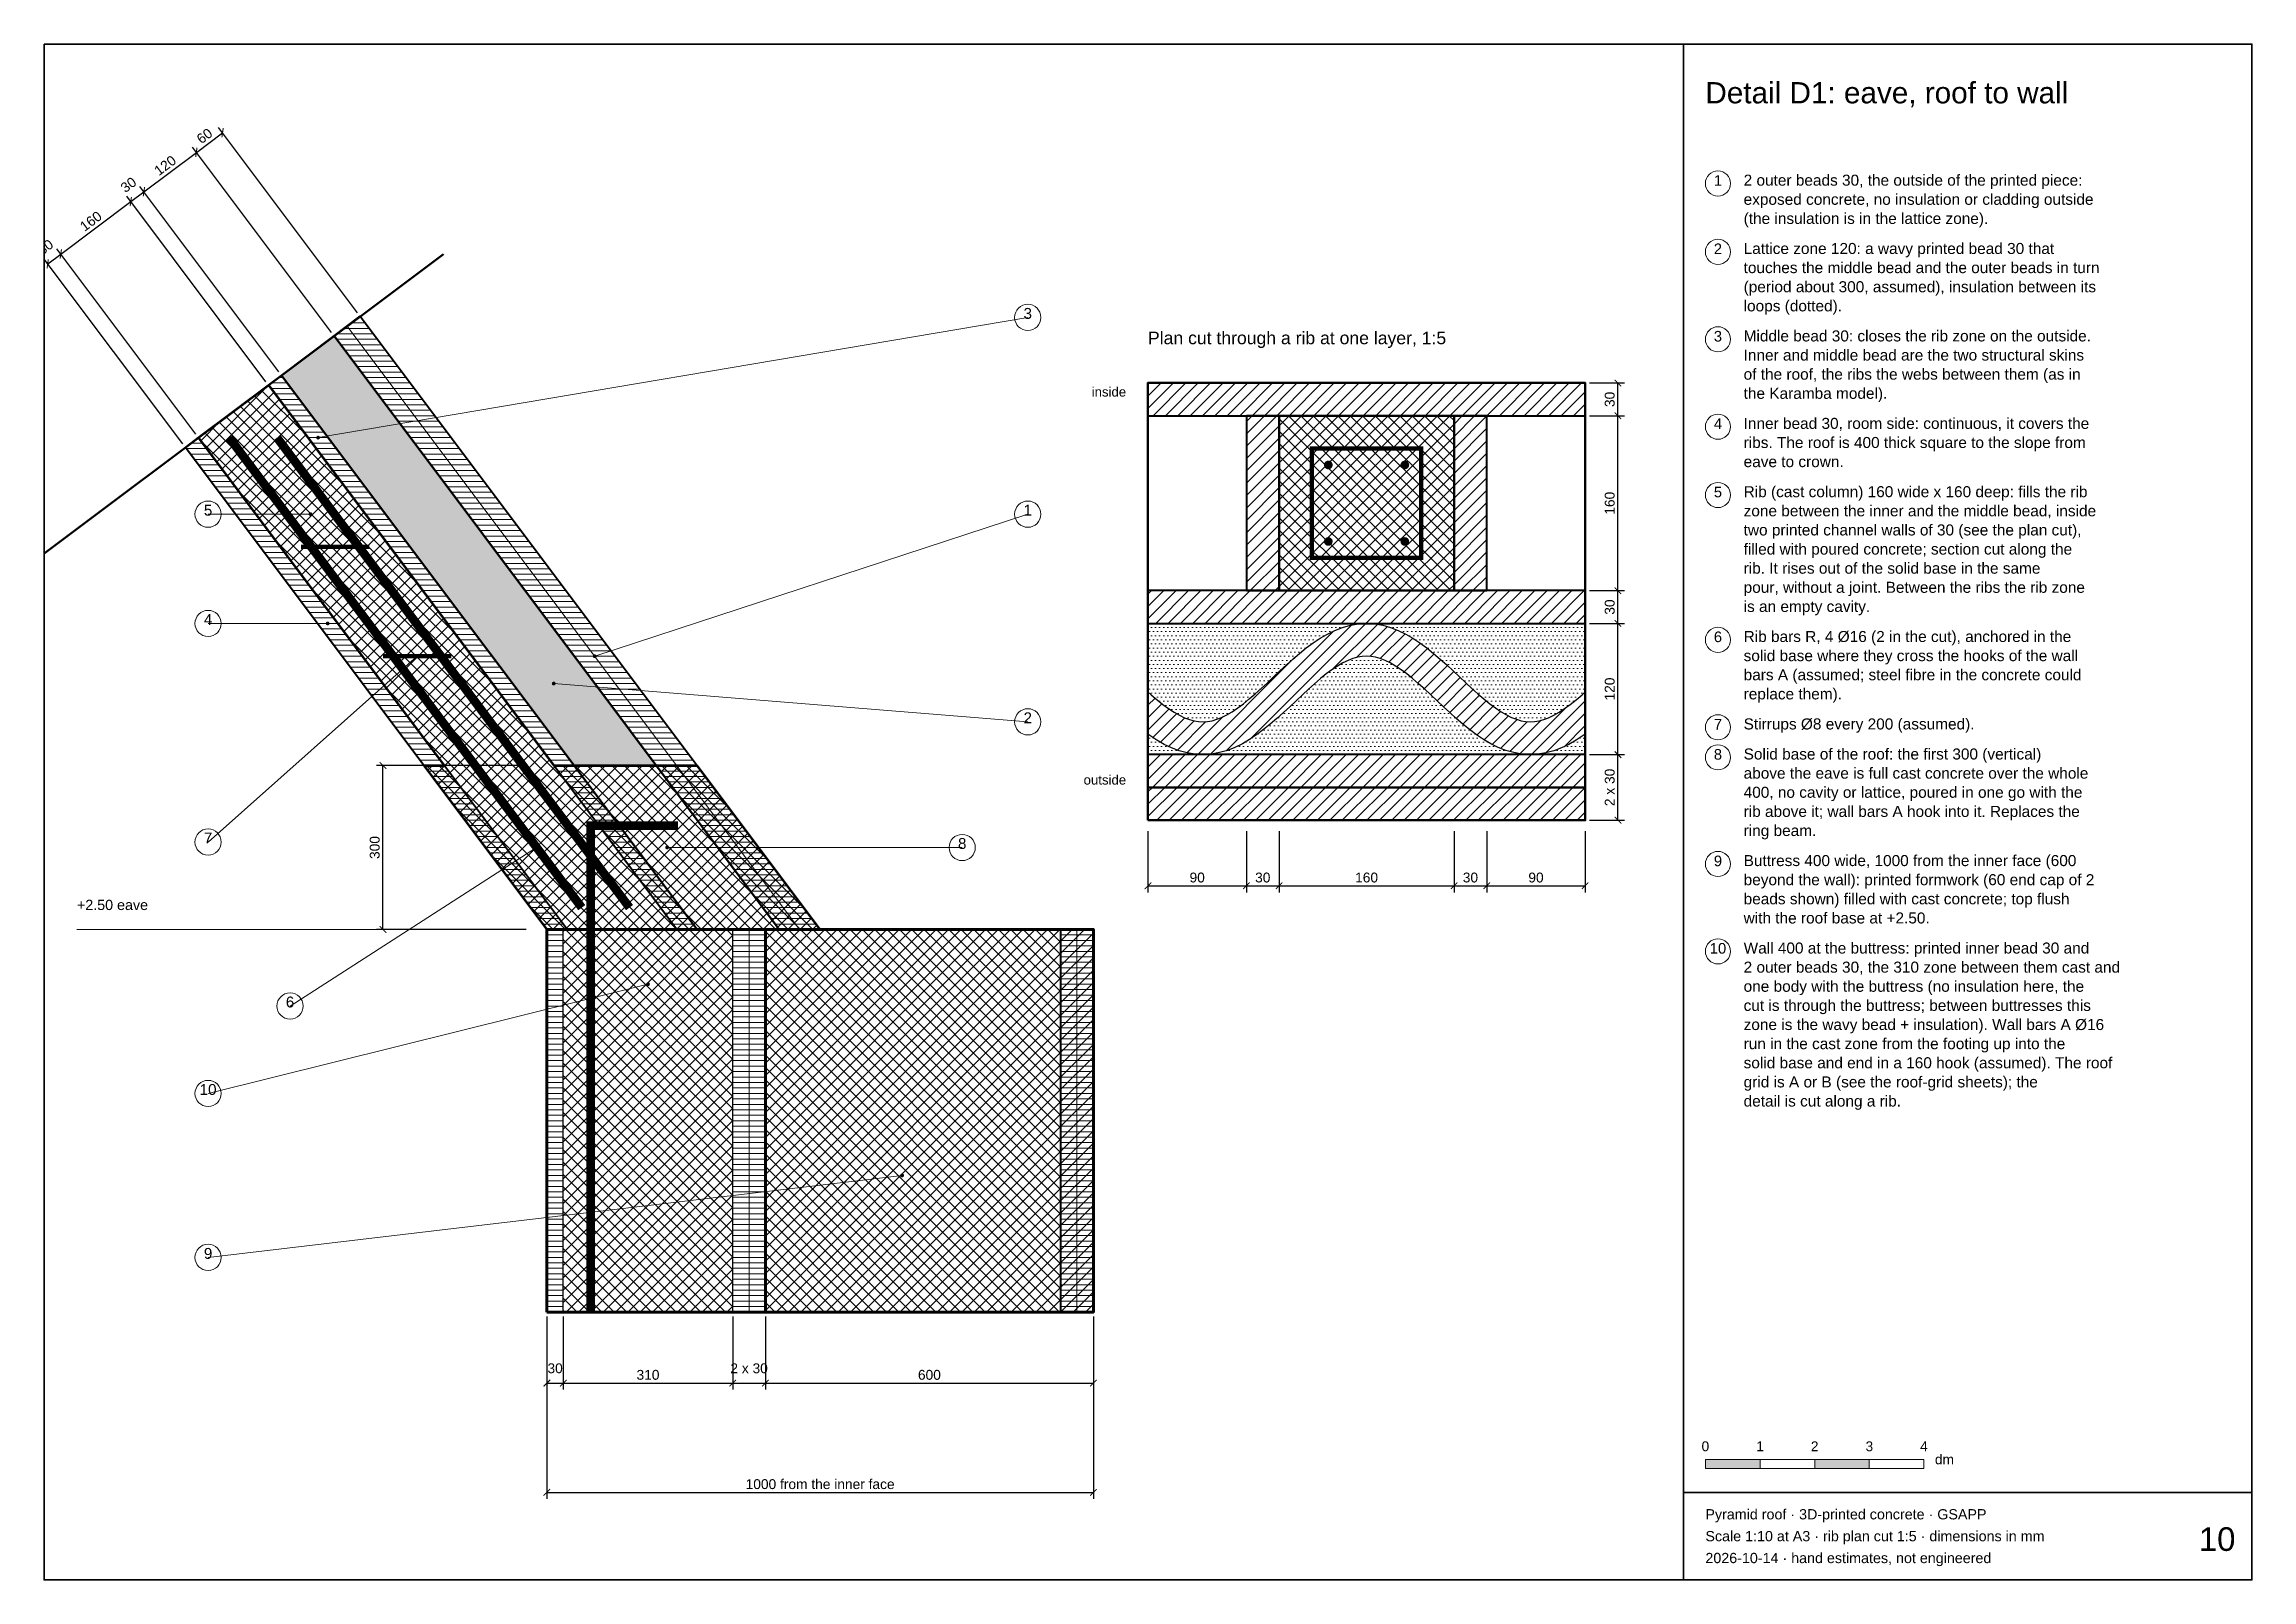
# Paper-space layout 'A3 sheet' of a CAD drawing. Header units: millimetres. Extents: x 8 to 412, y 8 to 289.
# The model-space entities are those that its viewports show. They can reach past a viewport. Long polylines and large blocks are cut down to what shows.
import ezdxf
from ezdxf.enums import TextEntityAlignment as Align

# ---------------------------------------------------------------- set-up
doc = ezdxf.new("R2010")
doc.units = ezdxf.units.MM
doc.linetypes.add('DASHDOT', pattern=[3.556, 2.54, -0.508, 0, -0.508])
doc.linetypes.add('DASHED', pattern=[1.524, 1.27, -0.254])
for name, color, linetype, lineweight in [('ANNOTATION', 4, 'CONTINUOUS', 18), ('DIMS', 3, 'CONTINUOUS', 18), ('HATCH-CAST', 7, 'CONTINUOUS', 9), ('HATCH-INSULATION', 7, 'Continuous', 9), ('HATCH-PRINTED', 7, 'CONTINUOUS', 9), ('HIDDEN-AXIS', 8, 'DASHED', 18), ('LINES', 7, 'CONTINUOUS', 25), ('OUTLINE-CUT', 7, 'CONTINUOUS', 50), ('PRINT-LAYERS', 7, 'CONTINUOUS', 9), ('PRINTED-BEAD', 7, 'CONTINUOUS', 25), ('REBAR', 1, 'CONTINUOUS', 0), ('TEXT', 7, 'CONTINUOUS', 18), ('TITLEBLOCK', 7, 'CONTINUOUS', 18)]:
    doc.layers.add(name, color=color, linetype=linetype, lineweight=lineweight)
doc.styles.get("Standard").update_dxf_attribs({"font": 'arial.ttf'})
doc.dimstyles.new('PYR-1-10', dxfattribs={"dimscale": 10, "dimtxt": 1.8, "dimasz": 1.2, "dimexe": 1.2, "dimexo": 0.8, "dimgap": 0.6, "dimtad": 1, "dimdec": 0, "dimtxsty": 'Standard', "dimblk": 'ARCHTICK', "dimcen": 2.5, "dimclrd": 3, "dimclre": 3, "dimclrt": 7, "dimazin": 3, "dimtfac": 1, "dimtmove": 0, "dimatfit": 3})

psp = doc.layouts.new('A3 sheet')

# ---------------------------------------------------------------- texts
at = {"layer": 'TITLEBLOCK'}
for s, height, p in [('Detail D1: eave, roof to wall', 3.888, (312, 277)), ('2 outer beads 30, the outside of the printed piece:', 2.016, (319, 262.5)), ('exposed concrete, no insulation or cladding outside', 2.016, (319, 259)), ('(the insulation is in the lattice zone).', 2.016, (319, 255.5)), ('Lattice zone 120: a wavy printed bead 30 that', 2.016, (319, 250)), ('touches the middle bead and the outer beads in turn', 2.016, (319, 246.5)), ('(period about 300, assumed), insulation between its', 2.016, (319, 243)), ('loops (dotted).', 2.016, (319, 239.5)), ('Middle bead 30: closes the rib zone on the outside.', 2.016, (319, 234)), ('Inner and middle bead are the two structural skins', 2.016, (319, 230.5)), ('of the roof, the ribs the webs between them (as in', 2.016, (319, 227)), ('the Karamba model).', 2.016, (319, 223.5)), ('Inner bead 30, room side: continuous, it covers the', 2.016, (319, 218)), ('ribs. The roof is 400 thick square to the slope from', 2.016, (319, 214.5)), ('eave to crown.', 2.016, (319, 211)), ('Rib (cast column) 160 wide x 160 deep: fills the rib', 2.016, (319, 205.5)), ('zone between the inner and the middle bead, inside', 2.016, (319, 202)), ('two printed channel walls of 30 (see the plan cut),', 2.016, (319, 198.5)), ('filled with poured concrete; section cut along the', 2.016, (319, 195)), ('rib. It rises out of the solid base in the same', 2.016, (319, 191.5)), ('pour, without a joint. Between the ribs the rib zone', 2.016, (319, 188)), ('is an empty cavity.', 2.016, (319, 184.5)), ('solid base where they cross the hooks of the wall', 2.016, (319, 175.5)), ('Rib bars R, 4 Ø16 (2 in the cut), anchored in the', 2.016, (319, 179)), ('bars A (assumed; steel fibre in the concrete could', 2.016, (319, 172)), ('replace them).', 2.016, (319, 168.5)), ('Stirrups Ø8 every 200 (assumed).', 2.016, (319, 163)), ('Solid base of the roof: the first 300 (vertical)', 2.016, (319, 157.5)), ('above the eave is full cast concrete over the whole', 2.016, (319, 154)), ('400, no cavity or lattice, poured in one go with the', 2.016, (319, 150.5)), ('rib above it; wall bars A hook into it. Replaces the', 2.016, (319, 147)), ('ring beam.', 2.016, (319, 143.5)), ('Buttress 400 wide, 1000 from the inner face (600', 2.016, (319, 138)), ('beyond the wall): printed formwork (60 end cap of 2', 2.016, (319, 134.5)), ('beads shown) filled with cast concrete; top flush', 2.016, (319, 131)), ('with the roof base at +2.50.', 2.016, (319, 127.5)), ('Wall 400 at the buttress: printed inner bead 30 and', 2.016, (319, 122)), ('2 outer beads 30, the 310 zone between them cast and', 2.016, (319, 118.5)), ('one body with the buttress (no insulation here, the', 2.016, (319, 115)), ('cut is through the buttress; between buttresses this', 2.016, (319, 111.5)), ('zone is the wavy bead + insulation). Wall bars A Ø16', 2.016, (319, 108)), ('run in the cast zone from the footing up into the', 2.016, (319, 104.5)), ('solid base and end in a 160 hook (assumed). The roof', 2.016, (319, 101)), ('grid is A or B (see the roof-grid sheets); the', 2.016, (319, 97.5)), ('detail is cut along a rib.', 2.016, (319, 94)), ('dm', 1.8, (354, 28.6)), ('Pyramid roof · 3D-printed concrete · GSAPP', 1.872, (312, 18.5)), ('Scale 1:10 at A3 · rib plan cut 1:5 · dimensions in mm', 1.872, (312, 14.5)), ('2026-10-14 · hand estimates, not engineered', 1.872, (312, 10.5))]:
    psp.add_text(s, height=height, dxfattribs=at).set_placement(p, align=Align.BOTTOM_LEFT)
for s, height, p in [('1', 1.94, (314.3, 262.5)), ('2', 1.94, (314.3, 250)), ('3', 1.94, (314.3, 234)), ('4', 1.94, (314.3, 218)), ('5', 1.94, (314.3, 205.5)), ('6', 1.94, (314.3, 179)), ('7', 1.94, (314.3, 163)), ('8', 1.94, (314.3, 157.5)), ('9', 1.94, (314.3, 138)), ('10', 1.944, (314.3, 122)), ('0', 1.8, (312, 31)), ('1', 1.8, (322, 31)), ('2', 1.8, (332, 31)), ('3', 1.8, (342, 31)), ('4', 1.8, (352, 31))]:
    psp.add_text(s, height=height, dxfattribs=at).set_placement(p, align=Align.BOTTOM_CENTER)
psp.add_text('10', height=4.32, dxfattribs=at).set_placement((409, 12), align=Align.BOTTOM_RIGHT)

msp = doc.modelspace()

# ---------------------------------------------------------------- texts
at = {"layer": 'ANNOTATION', "ltscale": 10}
for s, height, p in [('3', 19.9, (880, 3611.4)), ('5', 19.9, (-620, 3251.4)), ('1', 19.9, (880, 3251.4)), ('4', 19.9, (-620, 3051.4)), ('2', 19.9, (880, 2871.4)), ('7', 19.9, (-620, 2651.4)), ('8', 19.9, (760, 2641.4)), ('6', 19.9, (-470, 2351.4)), ('10', 19.87, (-620, 2191.4)), ('9', 19.9, (-620, 1891.4))]:
    msp.add_text(s, height=height, dxfattribs=at).set_placement(p, align=Align.BOTTOM_CENTER)
at = {"layer": 'TEXT', "ltscale": 10}
for s, height, p in [('Plan cut through a rib at one layer, 1:5', 23.04, (1100, 3564)), ('+2.50 eave', 18.72, (-860, 2530))]:
    msp.add_text(s, height=height, dxfattribs=at).set_placement(p, align=Align.BOTTOM_LEFT)
for s, p in [('inside', (1060, 3470)), ('outside', (1060, 2760))]:
    msp.add_text(s, height=17.28, dxfattribs=at).set_placement(p, align=Align.BOTTOM_RIGHT)

# ---------------------------------------------------------------- blocks, each defined once
blk = doc.blocks.new('_ARCHTICK')
at = {"color": 0, "linetype": 'BYBLOCK', "const_width": 0.15}
blk.add_lwpolyline([(-0.5, -0.5), (0.5, 0.5)], dxfattribs=at)
blk = doc.blocks.new('*D7')
at = {"color": 3}
for p, q in [((-666.3, 3388.4), (-920.7, 3727.6)), ((-913.5, 3718), (-889.5, 3736)), ((-642.3, 3406.4), (-896.7, 3745.6))]:
    blk.add_line(p, q, dxfattribs=at)
at = {"layer": 'Defpoints'}
for p in [(-913.5, 3718), (-637.5, 3400), (-661.5, 3382)]:
    blk.add_point(p, dxfattribs=at)
at = {"layer": 'DIMS', "color": 3, "xscale": 12, "yscale": 12}
for p, rotation in [((-913.5, 3718), -143.130102354156), ((-889.5, 3736), 36.86989764584402)]:
    blk.add_blockref('_ARCHTICK', p, dxfattribs=dict(at, rotation=rotation))
at = {"layer": 'DIMS', "color": 7, "insert": (-917.7, 3748.6), "char_height": 18, "attachment_point": 5, "rotation": 36.8699}
blk.add_mtext('30', dxfattribs=at)

# ---------------------------------------------------------------- dimensions: what is measured, and where the dimension line sits
at = {"layer": 'DIMS'}
for base, p1, p2, angle in [((-641.5, 3922), (-389.5, 3586), (-341.5, 3622), 36.8699), ((-737.5, 3850), (-485.5, 3514), (-389.5, 3586), 36.8699), ((-761.5, 3832), (-509.5, 3496), (-485.5, 3514), 36.8699), ((-889.5, 3736), (-637.5, 3400), (-509.5, 3496), 36.8699), ((-300, 2500), (-30, 2500), (-30, 2800), 90)]:
    msp.add_linear_dim(base=base, p1=p1, p2=p2, angle=angle, dimstyle='PYR-1-10', dxfattribs=at).render()
dim = msp.add_linear_dim(base=(-913.5, 3718), p1=(-661.5, 3382), p2=(-637.5, 3400), angle=36.8699, dimstyle='PYR-1-10', dxfattribs=at)
dim.commit()
dim.dimension.update_dxf_attribs({"geometry": '*D7', "text_midpoint": (-917.7, 3748.6)})
for base, p1, p2 in [((1960, 3440), (1900, 3440), (1900, 3500)), ((1960, 3120), (1900, 3120), (1900, 3440)), ((1960, 3060), (1900, 3060), (1900, 3120)), ((1960, 2820), (1900, 2820), (1900, 3060))]:
    msp.add_linear_dim(base=base, p1=p1, p2=p2, angle=90, dimstyle='PYR-1-10', override={"dimlfac": 0.5}, dxfattribs=at).render()
msp.add_linear_dim(base=(1960, 2700), p1=(1900, 2700), p2=(1900, 2820), angle=90, text='2 x 30', dimstyle='PYR-1-10', override={"dimlfac": 0.5}, dxfattribs=at).render()
for base, p1, p2 in [((1100, 2580), (1100, 2688), (1280, 2688)), ((1280, 2580), (1280, 2688), (1340, 2688)), ((1340, 2580), (1340, 2688), (1660, 2688)), ((1660, 2580), (1660, 2688), (1720, 2688)), ((1720, 2580), (1720, 2688), (1900, 2688))]:
    msp.add_linear_dim(base=base, p1=p1, p2=p2, dimstyle='PYR-1-10', override={"dimlfac": 0.5}, dxfattribs=at).render()
for base, p1, p2 in [((0, 1670), (0, 1800), (30, 1800)), ((30, 1670), (30, 1800), (340, 1800)), ((400, 1670), (400, 1800), (1000, 1800))]:
    msp.add_linear_dim(base=base, p1=p1, p2=p2, dimstyle='PYR-1-10', dxfattribs=at).render()
for base, p1, p2, text in [((340, 1670), (340, 1800), (400, 1800), '2 x 30'), ((0, 1470), (0, 1670), (1000, 1670), '<> from the inner face')]:
    msp.add_linear_dim(base=base, p1=p1, p2=p2, text=text, dimstyle='PYR-1-10', dxfattribs=at).render()

# ---------------------------------------------------------------- hatches: boundary and pattern name
at = {"layer": 'ANNOTATION', "ltscale": 10}
h = msp.add_hatch(color=7, dxfattribs=at)
h.dxf.hatch_style = 1
edge = h.paths.add_edge_path()
edge.add_arc((-418.8, 3400), 3.5, 0, 360)
h = msp.add_hatch(color=7, dxfattribs=at)
h.dxf.hatch_style = 1
edge = h.paths.add_edge_path()
edge.add_arc((-432.5, 3260), 3.5, 0, 360)
h = msp.add_hatch(color=7, dxfattribs=at)
h.dxf.hatch_style = 1
edge = h.paths.add_edge_path()
edge.add_arc((-401.2, 3060), 3.5, 0, 360)
h = msp.add_hatch(color=7, dxfattribs=at)
h.dxf.hatch_style = 1
edge = h.paths.add_edge_path()
edge.add_arc((-237.5, 3000), 3.5, 0, 360)
h = msp.add_hatch(color=7, dxfattribs=at)
h.dxf.hatch_style = 1
edge = h.paths.add_edge_path()
edge.add_arc((87.5, 3000), 3.5, 0, 360)
h = msp.add_hatch(color=7, dxfattribs=at)
h.dxf.hatch_style = 1
edge = h.paths.add_edge_path()
edge.add_arc((12.5, 2950), 3.5, 0, 360)
h = msp.add_hatch(color=7, dxfattribs=at)
h.dxf.hatch_style = 1
edge = h.paths.add_edge_path()
edge.add_arc((-18.8, 2650), 3.5, 0, 360)
h = msp.add_hatch(color=7, dxfattribs=at)
h.dxf.hatch_style = 1
edge = h.paths.add_edge_path()
edge.add_arc((220, 2650), 3.5, 0, 360)
h = msp.add_hatch(color=7, dxfattribs=at)
h.dxf.hatch_style = 1
edge = h.paths.add_edge_path()
edge.add_arc((185, 2400), 3.5, 0, 360)
h = msp.add_hatch(color=7, dxfattribs=at)
h.dxf.hatch_style = 1
edge = h.paths.add_edge_path()
edge.add_arc((650, 2050), 3.5, 0, 360)
at = {"layer": 'HATCH-CAST', "ltscale": 10}
h = msp.add_hatch(dxfattribs=at)
h.set_pattern_fill('ANSI37', scale=5.03937)
h.paths.add_polyline_path([(-637.5, 3400), (-509.5, 3496), (12.5, 2800), (-187.5, 2800)])
h = msp.add_hatch(dxfattribs=at)
h.set_pattern_fill('ANSI37', scale=5.03937)
h.paths.add_polyline_path([(1340, 3120), (1660, 3120), (1660, 3440), (1340, 3440)])
h = msp.add_hatch(dxfattribs=at)
h.set_pattern_fill('ANSI37', scale=5.03937)
h.paths.add_polyline_path([(275, 2800), (500, 2500), (0, 2500), (-225, 2800), (-187.5, 2800), (12.5, 2800)])
h = msp.add_hatch(dxfattribs=at)
h.set_pattern_fill('ANSI37', scale=5.0394)
h.paths.add_polyline_path([(340, 2500), (340, 1800), (30, 1800), (30, 2500), (37.5, 2500), (237.5, 2500), (275, 2500)])
h = msp.add_hatch(dxfattribs=at)
h.set_pattern_fill('ANSI37', scale=5.0394)
h.paths.add_polyline_path([(400, 1800), (400, 2500), (425, 2500), (500, 2500), (940, 2500), (940, 1800)])
at = {"layer": 'HATCH-INSULATION', "ltscale": 10}
h = msp.add_hatch(dxfattribs=at)
h.set_pattern_fill('DOTS', scale=4.72441)
h.paths.add_polyline_path([(200, 2800), (50, 2800), (-485.5, 3514), (-389.5, 3586)])
h = msp.add_hatch(dxfattribs=at)
h.set_pattern_fill('DOTS', scale=4.72441)
h.paths.add_polyline_path([(1415.2, 3033), (1402.3, 3024.4), (1389.7, 3015.1), (1377.3, 3005.2), (1365.2, 2994.8), (1353.3, 2984.1), (1341.5, 2973.2), (1329.9, 2962.3), (1318.5, 2951.6), (1307.3, 2941.1), (1296.2, 2931.1), (1285.3, 2921.8), (1274.6, 2913.1), (1264.2, 2905.3), (1254, 2898.5), (1244.2, 2892.8), (1234.8, 2888.1), (1225.8, 2884.6), (1217.2, 2882.1), (1208.9, 2880.6), (1200.7, 2880.1), (1192.6, 2880.4), (1184.3, 2881.8), (1175.7, 2884.1), (1166.8, 2887.4), (1157.4, 2891.9), (1147.7, 2897.5), (1137.6, 2904.1), (1127.2, 2911.7), (1116.6, 2920.2), (1105.7, 2929.5), (1100, 2934.6), (1100, 3060), (1499.2, 3060), (1485.1, 3059.2), (1470.4, 3056.7), (1456, 3052.7), (1442, 3047.3), (1428.4, 3040.7)])
h = msp.add_hatch(dxfattribs=at)
h.set_pattern_fill('DOTS', scale=4.72441)
h.paths.add_polyline_path([(1842.6, 2891.9), (1833.2, 2887.4), (1824.3, 2884.1), (1815.7, 2881.8), (1807.4, 2880.4), (1799.3, 2880.1), (1791.1, 2880.6), (1782.8, 2882.1), (1774.2, 2884.6), (1765.2, 2888.1), (1755.8, 2892.8), (1746, 2898.5), (1735.8, 2905.3), (1725.4, 2913.1), (1714.7, 2921.8), (1703.8, 2931.1), (1692.7, 2941.1), (1681.5, 2951.6), (1670, 2962.3), (1658.5, 2973.2), (1646.7, 2984.1), (1634.8, 2994.8), (1622.7, 3005.2), (1610.3, 3015.1), (1597.7, 3024.4), (1584.8, 3033), (1571.6, 3040.7), (1558, 3047.3), (1544, 3052.7), (1529.6, 3056.7), (1514.9, 3059.2), (1500.8, 3060), (1900, 3060), (1900, 2934.6), (1894.3, 2929.5), (1883.4, 2920.2), (1872.8, 2911.7), (1862.4, 2904.1), (1852.3, 2897.5)])
h = msp.add_hatch(dxfattribs=at)
h.set_pattern_fill('DOTS', scale=4.72441)
h.paths.add_polyline_path([(1298.8, 2856.3), (1311.4, 2865.7), (1323.7, 2875.7), (1335.8, 2886.1), (1347.7, 2896.8), (1359.5, 2907.7), (1371, 2918.6), (1382.5, 2929.3), (1393.7, 2939.8), (1404.8, 2949.7), (1415.7, 2959), (1426.3, 2967.6), (1436.7, 2975.3), (1446.8, 2982), (1456.6, 2987.7), (1466, 2992.2), (1475, 2995.7), (1483.6, 2998.1), (1491.9, 2999.5), (1500, 3000), (1508.1, 2999.5), (1516.4, 2998.1), (1525, 2995.7), (1534, 2992.2), (1543.4, 2987.7), (1553.2, 2982), (1563.3, 2975.3), (1573.7, 2967.6), (1584.3, 2959), (1595.2, 2949.7), (1606.3, 2939.8), (1617.5, 2929.3), (1629, 2918.6), (1640.5, 2907.7), (1652.3, 2896.8), (1664.2, 2886.1), (1676.3, 2875.7), (1688.6, 2865.7), (1701.2, 2856.3), (1714, 2847.7), (1727.2, 2839.9), (1740.8, 2833.2), (1754.8, 2827.7), (1769.2, 2823.6), (1783.9, 2820.9), (1798.1, 2820), (1201.9, 2820), (1216.1, 2820.9), (1230.8, 2823.6), (1245.2, 2827.7), (1259.2, 2833.2), (1272.8, 2839.9), (1286, 2847.7)])
h = msp.add_hatch(dxfattribs=at)
h.set_pattern_fill('DOTS', scale=4.72441)
h.paths.add_polyline_path([(1171.7, 2823), (1186.4, 2820.7), (1200.4, 2820), (1100, 2820), (1100, 2857.3), (1103.4, 2854.8), (1116.3, 2846.3), (1129.6, 2838.7), (1143.2, 2832.2), (1157.3, 2826.9)])
h = msp.add_hatch(dxfattribs=at)
h.set_pattern_fill('DOTS', scale=4.72441)
h.paths.add_polyline_path([(1883.7, 2846.3), (1896.6, 2854.8), (1900, 2857.3), (1900, 2820), (1799.6, 2820), (1813.6, 2820.7), (1828.3, 2823), (1842.7, 2826.9), (1856.8, 2832.2), (1870.4, 2838.7)])
at = {"layer": 'HATCH-PRINTED', "ltscale": 10}
h = msp.add_hatch(dxfattribs=at)
h.set_pattern_fill('ANSI31', scale=5.03937)
h.paths.add_polyline_path([(1900, 3500), (1900, 3440), (1720, 3440), (1660, 3440), (1340, 3440), (1280, 3440), (1100, 3440), (1100, 3500)])
h = msp.add_hatch(dxfattribs=at)
h.set_pattern_fill('ANSI31', scale=5.03937)
h.paths.add_polyline_path([(1340, 3440), (1340, 3120), (1280, 3120), (1280, 3440)])
h = msp.add_hatch(dxfattribs=at)
h.set_pattern_fill('ANSI31', scale=5.03937)
h.paths.add_polyline_path([(1720, 3440), (1720, 3120), (1660, 3120), (1660, 3440)])
h = msp.add_hatch(dxfattribs=at)
h.set_pattern_fill('ANSI31', scale=5.03937)
h.paths.add_polyline_path([(1660, 3120), (1720, 3120), (1900, 3120), (1900, 3060), (1100, 3060), (1100, 3120), (1280, 3120), (1340, 3120)])
h = msp.add_hatch(dxfattribs=at)
h.set_pattern_fill('ANSI31', scale=5.03937)
h.paths.add_polyline_path([(1175.7, 2884.1), (1184.3, 2881.8), (1192.6, 2880.4), (1200.7, 2880.1), (1208.9, 2880.6), (1217.2, 2882.1), (1225.8, 2884.6), (1234.8, 2888.1), (1244.2, 2892.8), (1254, 2898.5), (1264.2, 2905.3), (1274.6, 2913.1), (1285.3, 2921.8), (1296.2, 2931.1), (1307.3, 2941.1), (1318.5, 2951.6), (1329.9, 2962.3), (1341.5, 2973.2), (1353.3, 2984.1), (1365.2, 2994.8), (1377.3, 3005.2), (1389.7, 3015.1), (1402.3, 3024.4), (1415.2, 3033), (1428.4, 3040.7), (1442, 3047.3), (1456, 3052.7), (1470.4, 3056.7), (1485.1, 3059.2), (1499.2, 3060), (1500.8, 3060), (1514.9, 3059.2), (1529.6, 3056.7), (1544, 3052.7), (1558, 3047.3), (1571.6, 3040.7), (1584.8, 3033), (1597.7, 3024.4), (1610.3, 3015.1), (1622.7, 3005.2), (1634.8, 2994.8), (1646.7, 2984.1), (1658.5, 2973.2), (1670, 2962.3), (1681.5, 2951.6), (1692.7, 2941.1), (1703.8, 2931.1), (1714.7, 2921.8), (1725.4, 2913.1), (1735.8, 2905.3), (1746, 2898.5), (1755.8, 2892.8), (1765.2, 2888.1), (1774.2, 2884.6), (1782.8, 2882.1), (1791.1, 2880.6), (1799.3, 2880.1), (1807.4, 2880.4), (1815.7, 2881.8), (1824.3, 2884.1), (1833.2, 2887.4), (1842.6, 2891.9), (1852.3, 2897.5), (1862.4, 2904.1), (1872.8, 2911.7), (1883.4, 2920.2), (1894.3, 2929.5), (1900, 2934.6), (1900, 2857.3), (1896.6, 2854.8), (1883.7, 2846.3), (1870.4, 2838.7), (1856.8, 2832.2), (1842.7, 2826.9), (1828.3, 2823), (1813.6, 2820.7), (1799.6, 2820), (1798.1, 2820), (1783.9, 2820.9), (1769.2, 2823.6), (1754.8, 2827.7), (1740.8, 2833.2), (1727.2, 2839.9), (1714, 2847.7), (1701.2, 2856.3), (1688.6, 2865.7), (1676.3, 2875.7), (1664.2, 2886.1), (1652.3, 2896.8), (1640.5, 2907.7), (1629, 2918.6), (1617.5, 2929.3), (1606.3, 2939.8), (1595.2, 2949.7), (1584.3, 2959), (1573.7, 2967.6), (1563.3, 2975.3), (1553.2, 2982), (1543.4, 2987.7), (1534, 2992.2), (1525, 2995.7), (1516.4, 2998.1), (1508.1, 2999.5), (1500, 3000), (1491.9, 2999.5), (1483.6, 2998.1), (1475, 2995.7), (1466, 2992.2), (1456.6, 2987.7), (1446.8, 2982), (1436.7, 2975.3), (1426.3, 2967.6), (1415.7, 2959), (1404.8, 2949.7), (1393.7, 2939.8), (1382.5, 2929.3), (1371, 2918.6), (1359.5, 2907.7), (1347.7, 2896.8), (1335.8, 2886.1), (1323.7, 2875.7), (1311.4, 2865.7), (1298.8, 2856.3), (1286, 2847.7), (1272.8, 2839.9), (1259.2, 2833.2), (1245.2, 2827.7), (1230.8, 2823.6), (1216.1, 2820.9), (1201.9, 2820), (1200.4, 2820), (1186.4, 2820.7), (1171.7, 2823), (1157.3, 2826.9), (1143.2, 2832.2), (1129.6, 2838.7), (1116.3, 2846.3), (1103.4, 2854.8), (1100, 2857.3), (1100, 2934.6), (1105.7, 2929.5), (1116.6, 2920.2), (1127.2, 2911.7), (1137.6, 2904.1), (1147.7, 2897.5), (1157.4, 2891.9), (1166.8, 2887.4)])
h = msp.add_hatch(dxfattribs=at)
h.set_pattern_fill('ANSI31', scale=5.03937)
h.paths.add_polyline_path([(1100, 2820), (1900, 2820), (1900, 2760), (1100, 2760)])
h = msp.add_hatch(dxfattribs=at)
h.set_pattern_fill('ANSI31', scale=5.03937)
h.paths.add_polyline_path([(1100, 2700), (1100, 2760), (1900, 2760), (1900, 2700)])
h = msp.add_hatch(dxfattribs=at)
h.set_pattern_fill('ANSI31', scale=5.0394)
h.paths.add_polyline_path([(940, 1800), (940, 2500), (1000, 2500), (1000, 1800)])
at = {"layer": 'REBAR', "ltscale": 10}
h = msp.add_hatch(color=7, dxfattribs=at)
h.dxf.hatch_style = 1
edge = h.paths.add_edge_path()
edge.add_arc((1430, 3350), 8, 0, 360)
h = msp.add_hatch(color=7, dxfattribs=at)
h.dxf.hatch_style = 1
edge = h.paths.add_edge_path()
edge.add_arc((1570, 3350), 8, 0, 360)
h = msp.add_hatch(color=7, dxfattribs=at)
h.dxf.hatch_style = 1
edge = h.paths.add_edge_path()
edge.add_arc((1430, 3210), 8, 0, 360)
h = msp.add_hatch(color=7, dxfattribs=at)
h.dxf.hatch_style = 1
edge = h.paths.add_edge_path()
edge.add_arc((1570, 3210), 8, 0, 360)

# ---------------------------------------------------------------- linework, layer by layer
at = {"layer": 'ANNOTATION', "lineweight": 20, "ltscale": 10}
for points in [[(880, 3620), (-418.8, 3400)], [(-620, 3260), (-432.5, 3260)], [(880, 3260), (87.5, 3000)], [(-620, 3060), (-401.2, 3060)], [(-620, 2660), (-237.5, 3000)], [(880, 2880), (12.5, 2950)], [(-470, 2360), (-18.8, 2650)], [(760, 2650), (220, 2650)], [(-620, 2200), (185, 2400)], [(-620, 1900), (650, 2050)]]:
    msp.add_lwpolyline(points, dxfattribs=at)
at = {"layer": 'ANNOTATION', "lineweight": 18, "ltscale": 10}
for centre in [(880, 3620), (-620, 3260), (880, 3260), (-620, 3060), (880, 2880), (-620, 2660), (760, 2650), (-470, 2360), (-620, 2200), (-620, 1900)]:
    msp.add_circle(centre, 24, dxfattribs=at)
at = {"layer": 'HIDDEN-AXIS', "linetype": 'DASHDOT', "lineweight": 50, "ltscale": 10}
msp.add_lwpolyline([(-941.5, 3172), (-189.5, 3736)], dxfattribs=at)
at = {"layer": 'HIDDEN-AXIS', "linetype": 'DASHED', "lineweight": 20, "ltscale": 10}
msp.add_lwpolyline([(-860, 2500), (-100, 2500)], dxfattribs=at)
at = {"layer": 'LINES', "lineweight": 20, "ltscale": 10}
for points in [[(462.5, 2500), (-365.5, 3604)], [(370, 1800), (370, 2500)], [(970, 1800), (970, 2500)]]:
    msp.add_lwpolyline(points, dxfattribs=at)
at = {"layer": 'LINES', "lineweight": 53, "ltscale": 10}
for points in [[(-187.5, 2800), (-637.5, 3400), (-509.5, 3496), (12.5, 2800)], [(-225, 2800), (-187.5, 2800)], [(-225, 2800), (0, 2500), (500, 2500), (275, 2800)], [(12.5, 2800), (275, 2800)]]:
    msp.add_lwpolyline(points, dxfattribs=at)
at = {"layer": 'LINES', "lineweight": 30, "ltscale": 10}
for points in [[(30, 1800), (30, 2500)], [(340, 1800), (340, 2500)]]:
    msp.add_lwpolyline(points, dxfattribs=at)
at = {"layer": 'OUTLINE-CUT', "lineweight": 40, "ltscale": 10}
for points in [[(425, 2500), (-389.5, 3586), (-341.5, 3622), (500, 2500)], [(275, 2500), (-485.5, 3514), (-389.5, 3586), (425, 2500)], [(237.5, 2500), (-509.5, 3496), (-485.5, 3514), (275, 2500)], [(1100, 3440), (1900, 3440), (1900, 3500), (1100, 3500)], [(1280, 3120), (1340, 3120), (1340, 3440), (1280, 3440)], [(1660, 3120), (1720, 3120), (1720, 3440), (1660, 3440)], [(0, 2500), (-661.5, 3382), (-637.5, 3400), (37.5, 2500)], [(1100, 3060), (1900, 3060), (1900, 3120), (1100, 3120)], [(1100, 2760), (1900, 2760), (1900, 2820), (1100, 2820)], [(1100, 2700), (1900, 2700), (1900, 2760), (1100, 2760)], [(940, 1800), (1000, 1800), (1000, 2500), (940, 2500)]]:
    msp.add_lwpolyline(points, close=True, dxfattribs=at)
at = {"layer": 'OUTLINE-CUT', "lineweight": 50, "ltscale": 10}
for points in [[(1100, 2700), (1900, 2700), (1900, 3500), (1100, 3500)], [(1340, 3120), (1660, 3120), (1660, 3440), (1340, 3440)]]:
    msp.add_lwpolyline(points, close=True, dxfattribs=at)
at = {"layer": 'OUTLINE-CUT', "lineweight": 70, "ltscale": 10}
for points in [[(0, 1800), (400, 1800), (400, 2500), (0, 2500)], [(400, 1800), (1000, 1800), (1000, 2500), (400, 2500)]]:
    msp.add_lwpolyline(points, close=True, dxfattribs=at)
at = {"layer": 'PRINT-LAYERS', "lineweight": 13, "ltscale": 10}
for points in [[(-370.8, 3600), (-325, 3600)], [(-357.5, 3610), (-332.5, 3610)], [(-344.2, 3620), (-340, 3620)], [(-385, 3580), (-310, 3580)], [(-384.2, 3590), (-317.5, 3590)], [(-377.5, 3570), (-302.5, 3570)], [(-370, 3560), (-295, 3560)], [(-362.5, 3550), (-287.5, 3550)], [(-355, 3540), (-280, 3540)], [(-347.5, 3530), (-272.5, 3530)], [(-340, 3520), (-265, 3520)], [(-505, 3490), (-467.5, 3490)], [(-504.2, 3500), (-475, 3500)], [(-497.5, 3480), (-460, 3480)], [(-490.8, 3510), (-482.5, 3510)], [(-332.5, 3510), (-257.5, 3510)], [(-325, 3500), (-250, 3500)], [(-317.5, 3490), (-242.5, 3490)], [(-310, 3480), (-235, 3480)], [(-490, 3470), (-452.5, 3470)], [(-482.5, 3460), (-445, 3460)], [(-475, 3450), (-437.5, 3450)], [(-467.5, 3440), (-430, 3440)], [(-302.5, 3470), (-227.5, 3470)], [(-295, 3460), (-220, 3460)], [(-287.5, 3450), (-212.5, 3450)], [(-280, 3440), (-205, 3440)], [(-460, 3430), (-422.5, 3430)], [(-452.5, 3420), (-415, 3420)], [(-445, 3410), (-407.5, 3410)], [(-437.5, 3400), (-400, 3400)], [(-272.5, 3430), (-197.5, 3430)], [(-265, 3420), (-190, 3420)], [(-257.5, 3410), (-182.5, 3410)], [(-250, 3400), (-175, 3400)], [(-660, 3380), (-622.5, 3380)], [(-652.5, 3370), (-615, 3370)], [(-650.8, 3390), (-630, 3390)], [(-645, 3360), (-607.5, 3360)], [(-430, 3390), (-392.5, 3390)], [(-422.5, 3380), (-385, 3380)], [(-415, 3370), (-377.5, 3370)], [(-407.5, 3360), (-370, 3360)], [(-242.5, 3390), (-167.5, 3390)], [(-235, 3380), (-160, 3380)], [(-227.5, 3370), (-152.5, 3370)], [(-220, 3360), (-145, 3360)], [(-637.5, 3350), (-600, 3350)], [(-630, 3340), (-592.5, 3340)], [(-622.5, 3330), (-585, 3330)], [(-615, 3320), (-577.5, 3320)], [(-400, 3350), (-362.5, 3350)], [(-392.5, 3340), (-355, 3340)], [(-385, 3330), (-347.5, 3330)], [(-377.5, 3320), (-340, 3320)], [(-212.5, 3350), (-137.5, 3350)], [(-205, 3340), (-130, 3340)], [(-197.5, 3330), (-122.5, 3330)], [(-190, 3320), (-115, 3320)], [(-607.5, 3310), (-570, 3310)], [(-600, 3300), (-562.5, 3300)], [(-592.5, 3290), (-555, 3290)], [(-585, 3280), (-547.5, 3280)], [(-370, 3310), (-332.5, 3310)], [(-362.5, 3300), (-325, 3300)], [(-355, 3290), (-317.5, 3290)], [(-347.5, 3280), (-310, 3280)], [(-182.5, 3310), (-107.5, 3310)], [(-175, 3300), (-100, 3300)], [(-167.5, 3290), (-92.5, 3290)], [(-160, 3280), (-85, 3280)], [(-577.5, 3270), (-540, 3270)], [(-570, 3260), (-532.5, 3260)], [(-562.5, 3250), (-525, 3250)], [(-555, 3240), (-517.5, 3240)], [(-340, 3270), (-302.5, 3270)], [(-332.5, 3260), (-295, 3260)], [(-325, 3250), (-287.5, 3250)], [(-317.5, 3240), (-280, 3240)], [(-152.5, 3270), (-77.5, 3270)], [(-145, 3260), (-70, 3260)], [(-137.5, 3250), (-62.5, 3250)], [(-130, 3240), (-55, 3240)], [(-547.5, 3230), (-510, 3230)], [(-540, 3220), (-502.5, 3220)], [(-532.5, 3210), (-495, 3210)], [(-525, 3200), (-487.5, 3200)], [(-310, 3230), (-272.5, 3230)], [(-302.5, 3220), (-265, 3220)], [(-295, 3210), (-257.5, 3210)], [(-287.5, 3200), (-250, 3200)], [(-122.5, 3230), (-47.5, 3230)], [(-115, 3220), (-40, 3220)], [(-107.5, 3210), (-32.5, 3210)], [(-100, 3200), (-25, 3200)], [(-517.5, 3190), (-480, 3190)], [(-510, 3180), (-472.5, 3180)], [(-502.5, 3170), (-465, 3170)], [(-495, 3160), (-457.5, 3160)], [(-280, 3190), (-242.5, 3190)], [(-272.5, 3180), (-235, 3180)], [(-265, 3170), (-227.5, 3170)], [(-257.5, 3160), (-220, 3160)], [(-92.5, 3190), (-17.5, 3190)], [(-85, 3180), (-10, 3180)], [(-77.5, 3170), (-2.5, 3170)], [(-70, 3160), (5, 3160)], [(-487.5, 3150), (-450, 3150)], [(-480, 3140), (-442.5, 3140)], [(-472.5, 3130), (-435, 3130)], [(-465, 3120), (-427.5, 3120)], [(-250, 3150), (-212.5, 3150)], [(-242.5, 3140), (-205, 3140)], [(-235, 3130), (-197.5, 3130)], [(-227.5, 3120), (-190, 3120)], [(-62.5, 3150), (12.5, 3150)], [(-55, 3140), (20, 3140)], [(-47.5, 3130), (27.5, 3130)], [(-40, 3120), (35, 3120)], [(-457.5, 3110), (-420, 3110)], [(-450, 3100), (-412.5, 3100)], [(-442.5, 3090), (-405, 3090)], [(-435, 3080), (-397.5, 3080)], [(-220, 3110), (-182.5, 3110)], [(-212.5, 3100), (-175, 3100)], [(-205, 3090), (-167.5, 3090)], [(-197.5, 3080), (-160, 3080)], [(-32.5, 3110), (42.5, 3110)], [(-25, 3100), (50, 3100)], [(-17.5, 3090), (57.5, 3090)], [(-10, 3080), (65, 3080)], [(-427.5, 3070), (-390, 3070)], [(-420, 3060), (-382.5, 3060)], [(-412.5, 3050), (-375, 3050)], [(-405, 3040), (-367.5, 3040)], [(-397.5, 3030), (-360, 3030)], [(-190, 3070), (-152.5, 3070)], [(-182.5, 3060), (-145, 3060)], [(-175, 3050), (-137.5, 3050)], [(-167.5, 3040), (-130, 3040)], [(-160, 3030), (-122.5, 3030)], [(-2.5, 3070), (72.5, 3070)], [(5, 3060), (80, 3060)], [(12.5, 3050), (87.5, 3050)], [(20, 3040), (95, 3040)], [(27.5, 3030), (102.5, 3030)], [(-390, 3020), (-352.5, 3020)], [(-382.5, 3010), (-345, 3010)], [(-375, 3000), (-337.5, 3000)], [(-367.5, 2990), (-330, 2990)], [(-152.5, 3020), (-115, 3020)], [(-145, 3010), (-107.5, 3010)], [(-137.5, 3000), (-100, 3000)], [(-130, 2990), (-92.5, 2990)], [(35, 3020), (110, 3020)], [(42.5, 3010), (117.5, 3010)], [(50, 3000), (125, 3000)], [(57.5, 2990), (132.5, 2990)], [(-360, 2980), (-322.5, 2980)], [(-352.5, 2970), (-315, 2970)], [(-345, 2960), (-307.5, 2960)], [(-337.5, 2950), (-300, 2950)], [(-122.5, 2980), (-85, 2980)], [(-115, 2970), (-77.5, 2970)], [(-107.5, 2960), (-70, 2960)], [(-100, 2950), (-62.5, 2950)], [(65, 2980), (140, 2980)], [(72.5, 2970), (147.5, 2970)], [(80, 2960), (155, 2960)], [(87.5, 2950), (162.5, 2950)], [(-330, 2940), (-292.5, 2940)], [(-322.5, 2930), (-285, 2930)], [(-315, 2920), (-277.5, 2920)], [(-307.5, 2910), (-270, 2910)], [(-92.5, 2940), (-55, 2940)], [(-85, 2930), (-47.5, 2930)], [(-77.5, 2920), (-40, 2920)], [(-70, 2910), (-32.5, 2910)], [(95, 2940), (170, 2940)], [(102.5, 2930), (177.5, 2930)], [(110, 2920), (185, 2920)], [(117.5, 2910), (192.5, 2910)], [(-300, 2900), (-262.5, 2900)], [(-292.5, 2890), (-255, 2890)], [(-285, 2880), (-247.5, 2880)], [(-277.5, 2870), (-240, 2870)], [(-62.5, 2900), (-25, 2900)], [(-55, 2890), (-17.5, 2890)], [(-47.5, 2880), (-10, 2880)], [(-40, 2870), (-2.5, 2870)], [(125, 2900), (200, 2900)], [(132.5, 2890), (207.5, 2890)], [(140, 2880), (215, 2880)], [(147.5, 2870), (222.5, 2870)], [(-270, 2860), (-232.5, 2860)], [(-262.5, 2850), (-225, 2850)], [(-255, 2840), (-217.5, 2840)], [(-247.5, 2830), (-210, 2830)], [(-32.5, 2860), (5, 2860)], [(-25, 2850), (12.5, 2850)], [(-17.5, 2840), (20, 2840)], [(-10, 2830), (27.5, 2830)], [(155, 2860), (230, 2860)], [(162.5, 2850), (237.5, 2850)], [(170, 2840), (245, 2840)], [(177.5, 2830), (252.5, 2830)], [(-240, 2820), (-202.5, 2820)], [(-232.5, 2810), (-195, 2810)], [(-225, 2800), (-187.5, 2800)], [(-217.5, 2790), (-180, 2790)], [(-2.5, 2820), (35, 2820)], [(5, 2810), (42.5, 2810)], [(12.5, 2800), (50, 2800)], [(20, 2790), (57.5, 2790)], [(185, 2820), (260, 2820)], [(192.5, 2810), (267.5, 2810)], [(200, 2800), (275, 2800)], [(207.5, 2790), (282.5, 2790)], [(-210, 2780), (-172.5, 2780)], [(-202.5, 2770), (-165, 2770)], [(-195, 2760), (-157.5, 2760)], [(-187.5, 2750), (-150, 2750)], [(27.5, 2780), (65, 2780)], [(35, 2770), (72.5, 2770)], [(42.5, 2760), (80, 2760)], [(50, 2750), (87.5, 2750)], [(215, 2780), (290, 2780)], [(222.5, 2770), (297.5, 2770)], [(230, 2760), (305, 2760)], [(237.5, 2750), (312.5, 2750)], [(-180, 2740), (-142.5, 2740)], [(-172.5, 2730), (-135, 2730)], [(-165, 2720), (-127.5, 2720)], [(-157.5, 2710), (-120, 2710)], [(57.5, 2740), (95, 2740)], [(65, 2730), (102.5, 2730)], [(72.5, 2720), (110, 2720)], [(80, 2710), (117.5, 2710)], [(245, 2740), (320, 2740)], [(252.5, 2730), (327.5, 2730)], [(260, 2720), (335, 2720)], [(267.5, 2710), (342.5, 2710)], [(-150, 2700), (-112.5, 2700)], [(-142.5, 2690), (-105, 2690)], [(-135, 2680), (-97.5, 2680)], [(-127.5, 2670), (-90, 2670)], [(87.5, 2700), (125, 2700)], [(95, 2690), (132.5, 2690)], [(102.5, 2680), (140, 2680)], [(110, 2670), (147.5, 2670)], [(275, 2700), (350, 2700)], [(282.5, 2690), (357.5, 2690)], [(290, 2680), (365, 2680)], [(297.5, 2670), (372.5, 2670)], [(-120, 2660), (-82.5, 2660)], [(-112.5, 2650), (-75, 2650)], [(-105, 2640), (-67.5, 2640)], [(-97.5, 2630), (-60, 2630)], [(117.5, 2660), (155, 2660)], [(125, 2650), (162.5, 2650)], [(132.5, 2640), (170, 2640)], [(140, 2630), (177.5, 2630)], [(305, 2660), (380, 2660)], [(312.5, 2650), (387.5, 2650)], [(320, 2640), (395, 2640)], [(327.5, 2630), (402.5, 2630)], [(-90, 2620), (-52.5, 2620)], [(-82.5, 2610), (-45, 2610)], [(-75, 2600), (-37.5, 2600)], [(-67.5, 2590), (-30, 2590)], [(147.5, 2620), (185, 2620)], [(155, 2610), (192.5, 2610)], [(162.5, 2600), (200, 2600)], [(170, 2590), (207.5, 2590)], [(335, 2620), (410, 2620)], [(342.5, 2610), (417.5, 2610)], [(350, 2600), (425, 2600)], [(357.5, 2590), (432.5, 2590)], [(-60, 2580), (-22.5, 2580)], [(-52.5, 2570), (-15, 2570)], [(-45, 2560), (-7.5, 2560)], [(-37.5, 2550), (0, 2550)], [(177.5, 2580), (215, 2580)], [(185, 2570), (222.5, 2570)], [(192.5, 2560), (230, 2560)], [(200, 2550), (237.5, 2550)], [(365, 2580), (440, 2580)], [(372.5, 2570), (447.5, 2570)], [(380, 2560), (455, 2560)], [(387.5, 2550), (462.5, 2550)], [(-30, 2540), (7.5, 2540)], [(-22.5, 2530), (15, 2530)], [(-15, 2520), (22.5, 2520)], [(-7.5, 2510), (30, 2510)], [(207.5, 2540), (245, 2540)], [(215, 2530), (252.5, 2530)], [(222.5, 2520), (260, 2520)], [(230, 2510), (267.5, 2510)], [(395, 2540), (470, 2540)], [(402.5, 2530), (477.5, 2530)], [(410, 2520), (485, 2520)], [(417.5, 2510), (492.5, 2510)], [(0, 2490), (30, 2490)], [(0, 2480), (30, 2480)], [(0, 2470), (30, 2470)], [(340, 2490), (400, 2490)], [(340, 2480), (400, 2480)], [(340, 2470), (400, 2470)], [(940, 2490), (1000, 2490)], [(940, 2480), (1000, 2480)], [(940, 2470), (1000, 2470)], [(0, 2460), (30, 2460)], [(0, 2450), (30, 2450)], [(0, 2440), (30, 2440)], [(0, 2430), (30, 2430)], [(340, 2460), (400, 2460)], [(340, 2450), (400, 2450)], [(340, 2440), (400, 2440)], [(340, 2430), (400, 2430)], [(940, 2460), (1000, 2460)], [(940, 2450), (1000, 2450)], [(940, 2440), (1000, 2440)], [(940, 2430), (1000, 2430)], [(0, 2420), (30, 2420)], [(0, 2410), (30, 2410)], [(0, 2400), (30, 2400)], [(0, 2390), (30, 2390)], [(340, 2420), (400, 2420)], [(340, 2410), (400, 2410)], [(340, 2400), (400, 2400)], [(340, 2390), (400, 2390)], [(940, 2420), (1000, 2420)], [(940, 2410), (1000, 2410)], [(940, 2400), (1000, 2400)], [(940, 2390), (1000, 2390)], [(0, 2380), (30, 2380)], [(0, 2370), (30, 2370)], [(0, 2360), (30, 2360)], [(0, 2350), (30, 2350)], [(340, 2380), (400, 2380)], [(340, 2370), (400, 2370)], [(340, 2360), (400, 2360)], [(340, 2350), (400, 2350)], [(940, 2380), (1000, 2380)], [(940, 2370), (1000, 2370)], [(940, 2360), (1000, 2360)], [(940, 2350), (1000, 2350)], [(0, 2340), (30, 2340)], [(0, 2330), (30, 2330)], [(0, 2320), (30, 2320)], [(0, 2310), (30, 2310)], [(340, 2340), (400, 2340)], [(340, 2330), (400, 2330)], [(340, 2320), (400, 2320)], [(340, 2310), (400, 2310)], [(940, 2340), (1000, 2340)], [(940, 2330), (1000, 2330)], [(940, 2320), (1000, 2320)], [(940, 2310), (1000, 2310)], [(0, 2300), (30, 2300)], [(0, 2290), (30, 2290)], [(0, 2280), (30, 2280)], [(0, 2270), (30, 2270)], [(340, 2300), (400, 2300)], [(340, 2290), (400, 2290)], [(340, 2280), (400, 2280)], [(340, 2270), (400, 2270)], [(940, 2300), (1000, 2300)], [(940, 2290), (1000, 2290)], [(940, 2280), (1000, 2280)], [(940, 2270), (1000, 2270)], [(0, 2260), (30, 2260)], [(0, 2250), (30, 2250)], [(0, 2240), (30, 2240)], [(0, 2230), (30, 2230)], [(340, 2260), (400, 2260)], [(340, 2250), (400, 2250)], [(340, 2240), (400, 2240)], [(340, 2230), (400, 2230)], [(940, 2260), (1000, 2260)], [(940, 2250), (1000, 2250)], [(940, 2240), (1000, 2240)], [(940, 2230), (1000, 2230)], [(0, 2220), (30, 2220)], [(0, 2210), (30, 2210)], [(0, 2200), (30, 2200)], [(0, 2190), (30, 2190)], [(340, 2220), (400, 2220)], [(340, 2210), (400, 2210)], [(340, 2200), (400, 2200)], [(340, 2190), (400, 2190)], [(940, 2220), (1000, 2220)], [(940, 2210), (1000, 2210)], [(940, 2200), (1000, 2200)], [(940, 2190), (1000, 2190)], [(0, 2180), (30, 2180)], [(0, 2170), (30, 2170)], [(0, 2160), (30, 2160)], [(0, 2150), (30, 2150)], [(340, 2180), (400, 2180)], [(340, 2170), (400, 2170)], [(340, 2160), (400, 2160)], [(340, 2150), (400, 2150)], [(940, 2180), (1000, 2180)], [(940, 2170), (1000, 2170)], [(940, 2160), (1000, 2160)], [(940, 2150), (1000, 2150)], [(0, 2140), (30, 2140)], [(0, 2130), (30, 2130)], [(0, 2120), (30, 2120)], [(0, 2110), (30, 2110)], [(340, 2140), (400, 2140)], [(340, 2130), (400, 2130)], [(340, 2120), (400, 2120)], [(340, 2110), (400, 2110)], [(940, 2140), (1000, 2140)], [(940, 2130), (1000, 2130)], [(940, 2120), (1000, 2120)], [(940, 2110), (1000, 2110)], [(0, 2100), (30, 2100)], [(0, 2090), (30, 2090)], [(0, 2080), (30, 2080)], [(0, 2070), (30, 2070)], [(340, 2100), (400, 2100)], [(340, 2090), (400, 2090)], [(340, 2080), (400, 2080)], [(340, 2070), (400, 2070)], [(940, 2100), (1000, 2100)], [(940, 2090), (1000, 2090)], [(940, 2080), (1000, 2080)], [(940, 2070), (1000, 2070)], [(0, 2060), (30, 2060)], [(0, 2050), (30, 2050)], [(0, 2040), (30, 2040)], [(0, 2030), (30, 2030)], [(0, 2020), (30, 2020)], [(340, 2060), (400, 2060)], [(340, 2050), (400, 2050)], [(340, 2040), (400, 2040)], [(340, 2030), (400, 2030)], [(340, 2020), (400, 2020)], [(940, 2060), (1000, 2060)], [(940, 2050), (1000, 2050)], [(940, 2040), (1000, 2040)], [(940, 2030), (1000, 2030)], [(940, 2020), (1000, 2020)], [(0, 2010), (30, 2010)], [(0, 2000), (30, 2000)], [(0, 1990), (30, 1990)], [(0, 1980), (30, 1980)], [(340, 2010), (400, 2010)], [(340, 2000), (400, 2000)], [(340, 1990), (400, 1990)], [(340, 1980), (400, 1980)], [(940, 2010), (1000, 2010)], [(940, 2000), (1000, 2000)], [(940, 1990), (1000, 1990)], [(940, 1980), (1000, 1980)], [(0, 1970), (30, 1970)], [(0, 1960), (30, 1960)], [(0, 1950), (30, 1950)], [(0, 1940), (30, 1940)], [(340, 1970), (400, 1970)], [(340, 1960), (400, 1960)], [(340, 1950), (400, 1950)], [(340, 1940), (400, 1940)], [(940, 1970), (1000, 1970)], [(940, 1960), (1000, 1960)], [(940, 1950), (1000, 1950)], [(940, 1940), (1000, 1940)], [(0, 1930), (30, 1930)], [(0, 1920), (30, 1920)], [(0, 1910), (30, 1910)], [(0, 1900), (30, 1900)], [(340, 1930), (400, 1930)], [(340, 1920), (400, 1920)], [(340, 1910), (400, 1910)], [(340, 1900), (400, 1900)], [(940, 1930), (1000, 1930)], [(940, 1920), (1000, 1920)], [(940, 1910), (1000, 1910)], [(940, 1900), (1000, 1900)], [(0, 1890), (30, 1890)], [(0, 1880), (30, 1880)], [(0, 1870), (30, 1870)], [(0, 1860), (30, 1860)], [(340, 1890), (400, 1890)], [(340, 1880), (400, 1880)], [(340, 1870), (400, 1870)], [(340, 1860), (400, 1860)], [(940, 1890), (1000, 1890)], [(940, 1880), (1000, 1880)], [(940, 1870), (1000, 1870)], [(940, 1860), (1000, 1860)], [(0, 1850), (30, 1850)], [(0, 1840), (30, 1840)], [(0, 1830), (30, 1830)], [(0, 1820), (30, 1820)], [(340, 1850), (400, 1850)], [(340, 1840), (400, 1840)], [(340, 1830), (400, 1830)], [(340, 1820), (400, 1820)], [(940, 1850), (1000, 1850)], [(940, 1840), (1000, 1840)], [(940, 1830), (1000, 1830)], [(940, 1820), (1000, 1820)], [(0, 1810), (30, 1810)], [(340, 1810), (400, 1810)], [(940, 1810), (1000, 1810)]]:
    msp.add_lwpolyline(points, dxfattribs=at)
at = {"layer": 'PRINTED-BEAD', "lineweight": 25, "ltscale": 10}
for points in [[(1105.7, 2929.5), (1116.6, 2920.2), (1127.2, 2911.7), (1137.6, 2904.1), (1147.7, 2897.5), (1157.4, 2891.9), (1166.8, 2887.4), (1175.7, 2884.1), (1184.3, 2881.8), (1192.6, 2880.4), (1200.7, 2880.1), (1208.9, 2880.6), (1217.2, 2882.1), (1225.8, 2884.6), (1234.8, 2888.1), (1244.2, 2892.8), (1254, 2898.5), (1264.2, 2905.3), (1274.6, 2913.1), (1285.3, 2921.8), (1296.2, 2931.1), (1307.3, 2941.1), (1318.5, 2951.6), (1329.9, 2962.3), (1341.5, 2973.2), (1353.3, 2984.1), (1365.2, 2994.8), (1377.3, 3005.2), (1389.7, 3015.1), (1402.3, 3024.4), (1415.2, 3033), (1428.4, 3040.7), (1442, 3047.3), (1456, 3052.7), (1470.4, 3056.7), (1485.1, 3059.2), (1499.2, 3060)], [(1499.2, 3060), (1500.8, 3060)], [(1500.8, 3060), (1514.9, 3059.2), (1529.6, 3056.7), (1544, 3052.7), (1558, 3047.3), (1571.6, 3040.7), (1584.8, 3033), (1597.7, 3024.4), (1610.3, 3015.1), (1622.7, 3005.2), (1634.8, 2994.8), (1646.7, 2984.1), (1658.5, 2973.2), (1670, 2962.3), (1681.5, 2951.6), (1692.7, 2941.1), (1703.8, 2931.1), (1714.7, 2921.8), (1725.4, 2913.1), (1735.8, 2905.3), (1746, 2898.5), (1755.8, 2892.8), (1765.2, 2888.1), (1774.2, 2884.6), (1782.8, 2882.1), (1791.1, 2880.6), (1799.3, 2880.1), (1807.4, 2880.4), (1815.7, 2881.8), (1824.3, 2884.1), (1833.2, 2887.4), (1842.6, 2891.9), (1852.3, 2897.5), (1862.4, 2904.1), (1872.8, 2911.7), (1883.4, 2920.2), (1894.3, 2929.5), (1900, 2934.6)], [(1798.1, 2820), (1783.9, 2820.9), (1769.2, 2823.6), (1754.8, 2827.7), (1740.8, 2833.2), (1727.2, 2839.9), (1714, 2847.7), (1701.2, 2856.3), (1688.6, 2865.7), (1676.3, 2875.7), (1664.2, 2886.1), (1652.3, 2896.8), (1640.5, 2907.7), (1629, 2918.6), (1617.5, 2929.3), (1606.3, 2939.8), (1595.2, 2949.7), (1584.3, 2959), (1573.7, 2967.6), (1563.3, 2975.3), (1553.2, 2982), (1543.4, 2987.7), (1534, 2992.2), (1525, 2995.7), (1516.4, 2998.1), (1508.1, 2999.5), (1500, 3000), (1491.9, 2999.5), (1483.6, 2998.1), (1475, 2995.7), (1466, 2992.2), (1456.6, 2987.7), (1446.8, 2982), (1436.7, 2975.3), (1426.3, 2967.6), (1415.7, 2959), (1404.8, 2949.7), (1393.7, 2939.8), (1382.5, 2929.3), (1371, 2918.6), (1359.5, 2907.7), (1347.7, 2896.8), (1335.8, 2886.1), (1323.7, 2875.7), (1311.4, 2865.7), (1298.8, 2856.3), (1286, 2847.7), (1272.8, 2839.9), (1259.2, 2833.2), (1245.2, 2827.7), (1230.8, 2823.6), (1216.1, 2820.9), (1201.9, 2820)], [(1100, 2857.3), (1100, 2934.6)], [(1100, 2934.6), (1105.7, 2929.5)], [(1900, 2934.6), (1900, 2857.3)], [(1200.4, 2820), (1186.4, 2820.7), (1171.7, 2823), (1157.3, 2826.9), (1143.2, 2832.2), (1129.6, 2838.7), (1116.3, 2846.3), (1103.4, 2854.8), (1100, 2857.3)], [(1900, 2857.3), (1896.6, 2854.8), (1883.7, 2846.3), (1870.4, 2838.7), (1856.8, 2832.2), (1842.7, 2826.9), (1828.3, 2823), (1813.6, 2820.7), (1799.6, 2820)], [(1201.9, 2820), (1200.4, 2820)], [(1799.6, 2820), (1798.1, 2820)]]:
    msp.add_lwpolyline(points, dxfattribs=at)
at = {"layer": 'REBAR', "lineweight": 0, "ltscale": 10}
for points, const_width in [([(63.8, 2540), (-581.2, 3400)], 16), ([(151.2, 2540), (-493.8, 3400)], 16), ([(-450, 3200), (-325, 3200)], 8), ([(-300, 3000), (-175, 3000)], 8), ([(80, 1800), (80, 2690), (240, 2690)], 16)]:
    msp.add_lwpolyline(points, dxfattribs=dict(at, const_width=const_width))
at = {"layer": 'REBAR', "lineweight": 0, "ltscale": 10, "const_width": 8}
msp.add_lwpolyline([(1400, 3180), (1600, 3180), (1600, 3380), (1400, 3380)], close=True, dxfattribs=at)

msp.set_redraw_order([(e.dxf.handle, doc.entitydb.next_handle()) for e in msp.query("TEXT MTEXT ATTDEF DIMENSION ARC_DIMENSION")])  # texts and dimensions are drawn at this point

# ---------------------------------------------------------------- hatches: boundary and pattern name
at = {"layer": 'TITLEBLOCK'}
h = psp.add_hatch(color=7, dxfattribs=at)
h.dxf.hatch_style = 1
h.paths.add_polyline_path([(312, 30), (322, 30), (322, 28.4), (312, 28.4)])
h = psp.add_hatch(color=7, dxfattribs=at)
h.dxf.hatch_style = 1
h.paths.add_polyline_path([(332, 30), (342, 30), (342, 28.4), (332, 28.4)])

# ---------------------------------------------------------------- linework, layer by layer
at = {"layer": 'TITLEBLOCK', "lineweight": 35}
for p, q in [((308, 289), (308, 8)), ((308, 24), (412, 24))]:
    psp.add_line(p, q, dxfattribs=at)
psp.add_lwpolyline([(8, 289), (412, 289), (412, 8), (8, 8)], close=True, dxfattribs=at)
at = {"layer": 'TITLEBLOCK', "lineweight": 20}
for points in [[(312, 30), (322, 30), (322, 28.4), (312, 28.4)], [(322, 30), (332, 30), (332, 28.4), (322, 28.4)], [(332, 30), (342, 30), (342, 28.4), (332, 28.4)], [(342, 30), (352, 30), (352, 28.4), (342, 28.4)]]:
    psp.add_lwpolyline(points, close=True, dxfattribs=at)
at = {"layer": 'TITLEBLOCK', "lineweight": 18}
for centre in [(314.3, 263.5), (314.3, 251), (314.3, 235), (314.3, 219), (314.3, 206.5), (314.3, 180), (314.3, 164), (314.3, 158.5), (314.3, 139), (314.3, 123)]:
    psp.add_circle(centre, 2.3, dxfattribs=at)

psp.set_redraw_order([(e.dxf.handle, doc.entitydb.next_handle()) for e in psp.query("TEXT MTEXT ATTDEF DIMENSION ARC_DIMENSION")])  # texts and dimensions are drawn at this point

# ---------------------------------------------------------------- viewports
at = {"layer": 'TITLEBLOCK'}
psp.add_viewport(center=(158, 148.5), size=(300, 281), view_center_point=(580, 2715), view_height=2810, dxfattribs=at)

doc.saveas('drawing.dxf')
